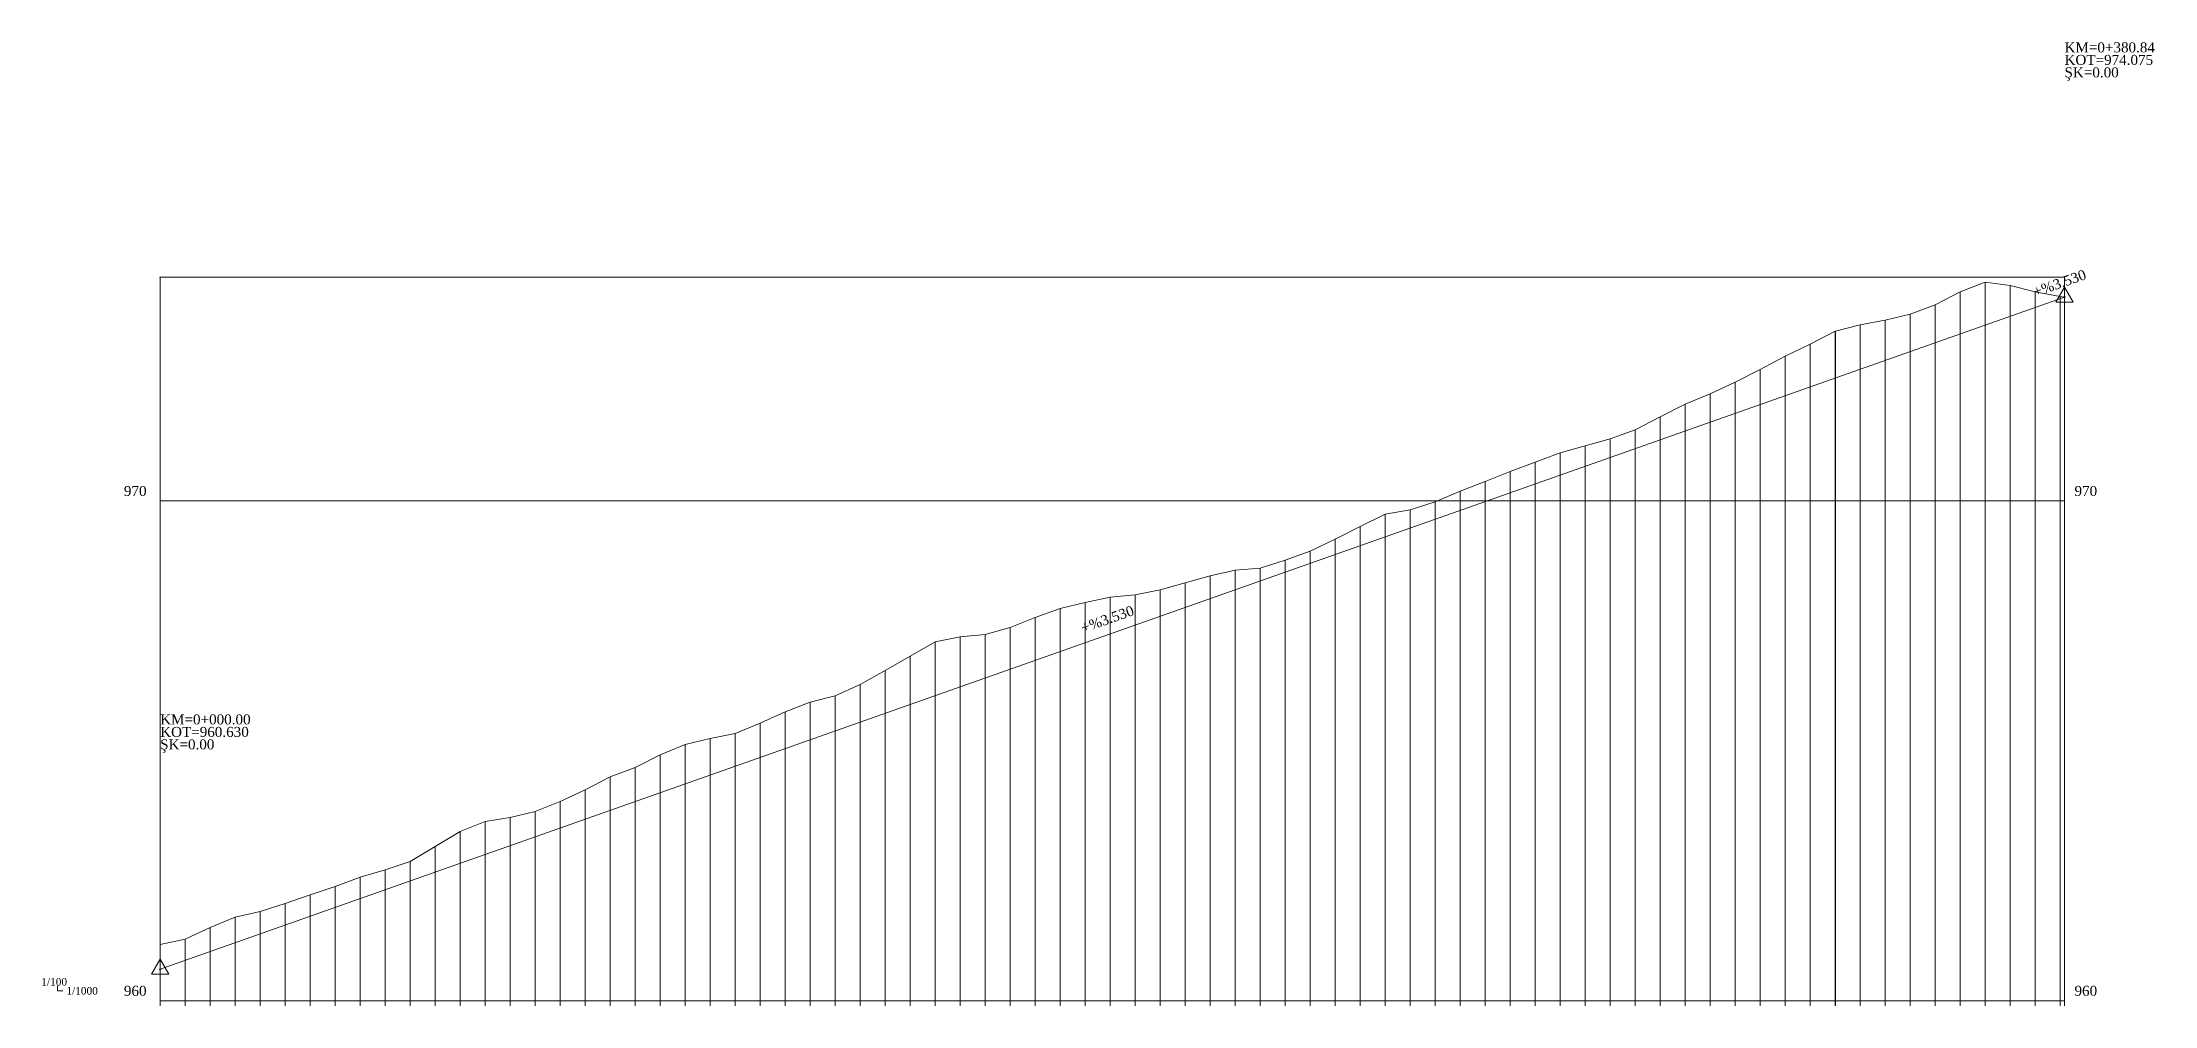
# Model space of a CAD drawing. Header units: metres. Extents: x 478603 to 489313, y 4282657 to 4289463.
# Drawn here: x 484101.1 to 484523.5, y 4284451.8 to 4284644.5 of the extents above; entities that cross this region are included whole.
import ezdxf

# ---------------------------------------------------------------- set-up
doc = ezdxf.new("R2010")
doc.units = ezdxf.units.M
for name, color, linetype, lineweight in [('PL_SEMBOL', 7, 'Continuous', 0), ('PR_ALINMAN', 1, 'Continuous', 0), ('PR_ENK_EKSEN1', 5, 'Continuous', 0), ('PR_ENK_EKSEN1D', 1, 'Continuous', 0), ('PR_KIYAS', 153, 'Continuous', 0), ('PR_OLCEK', 1, 'Continuous', 0), ('PR_PROFIL', 153, 'Continuous', 0)]:
    doc.layers.add(name, color=color, linetype=linetype, lineweight=lineweight)
doc.styles.get("Standard").update_dxf_attribs({"font": 'times.ttf'})

msp = doc.modelspace()

# ---------------------------------------------------------------- texts
at = {"layer": 'PR_ALINMAN'}
for s, p in [('KM=0+380.84', (484505.49, 4284642.51)), ('KOT=974.075', (484505.49, 4284640.01)), ('ŞK=0.00', (484505.49, 4284637.51)), ('KM=0+000.00', (484124.65, 4284508.05)), ('KOT=960.630', (484124.65, 4284505.55)), ('ŞK=0.00', (484124.65, 4284503.05))]:
    msp.add_text(s, height=2, dxfattribs=at).set_placement(p)
for p in [(484499.64, 4284593.56), (484309.22, 4284526.34)]:
    msp.add_text('+%3.530', height=2, rotation=19.4455, dxfattribs=at).set_placement(p)
at = {"layer": 'PR_OLCEK'}
for s, p in [('1/100', (484100.87, 4284455.8)), ('1/1000', (484105.9, 4284454))]:
    msp.add_text(s, height=1.5, dxfattribs=at).set_placement(p)
at = {"layer": 'PR_PROFIL'}
for s, p in [('970', (484117.4, 4284553.75)), ('970', (484507.49, 4284553.75)), ('960', (484117.4, 4284453.75)), ('960', (484507.49, 4284453.75))]:
    msp.add_text(s, height=2, dxfattribs=at).set_placement(p)

# ---------------------------------------------------------------- blocks, each defined once
blk = doc.blocks.new('3')
at = {"layer": 'PL_SEMBOL'}
for p, q in [((0, 2), (-1.75, -1)), ((0.125, 0.125), (-0.125, -0.125)), ((-0.125, 0.125), (0.125, -0.125)), ((1.75, -1), (0, 2)), ((-1.75, -1), (1.75, -1))]:
    blk.add_line(p, q, dxfattribs=at)

# ---------------------------------------------------------------- linework, layer by layer
at = {"layer": 'PR_ALINMAN'}
for p in [(484124.65, 4284459.05), (484505.49, 4284593.51)]:
    msp.add_line(p, (484505.49, 4284593.51), dxfattribs=at)
at = {"layer": 'PR_ENK_EKSEN1'}
for p, q in [((484484.65, 4284594.63), (484489.65, 4284596.53)), ((484489.65, 4284596.53), (484494.65, 4284595.84)), ((484474.65, 4284590.11), (484479.65, 4284592.03)), ((484479.65, 4284592.03), (484484.65, 4284594.63)), ((484494.65, 4284595.84), (484499.65, 4284594.6)), ((484499.65, 4284594.6), (484504.65, 4284593.65)), ((484504.65, 4284593.65), (484505.49, 4284593.51)), ((484459.68, 4284586.73), (484464.65, 4284587.97)), ((484464.65, 4284587.97), (484469.65, 4284588.94)), ((484469.65, 4284588.94), (484474.65, 4284590.11)), ((484449.65, 4284581.72), (484454.65, 4284584.14)), ((484454.65, 4284584.14), (484459.65, 4284586.72)), ((484459.65, 4284586.72), (484459.68, 4284586.73)), ((484444.65, 4284579.07), (484449.65, 4284581.72)), ((484434.65, 4284574.21), (484439.65, 4284576.51)), ((484439.65, 4284576.51), (484444.65, 4284579.07)), ((484424.65, 4284569.58), (484429.65, 4284572.1)), ((484429.65, 4284572.1), (484434.65, 4284574.21)), ((484414.65, 4284565.22), (484419.65, 4284566.99)), ((484419.65, 4284566.99), (484424.65, 4284569.58)), ((484399.65, 4284560.52), (484404.65, 4284562.36)), ((484404.65, 4284562.36), (484409.65, 4284563.81)), ((484409.65, 4284563.81), (484414.65, 4284565.22)), ((484389.65, 4284556.63), (484394.65, 4284558.66)), ((484394.65, 4284558.66), (484399.65, 4284560.52)), ((484379.65, 4284552.6), (484384.65, 4284554.72)), ((484384.65, 4284554.72), (484389.65, 4284556.63)), ((484364.65, 4284547.67), (484369.65, 4284550.1)), ((484369.65, 4284550.1), (484374.65, 4284551)), ((484374.65, 4284551), (484379.65, 4284552.6)), ((484359.65, 4284545.12), (484364.65, 4284547.67)), ((484349.65, 4284540.92), (484354.65, 4284542.68)), ((484354.65, 4284542.68), (484359.65, 4284545.12)), ((484329.65, 4284536.38), (484334.65, 4284537.77)), ((484334.65, 4284537.77), (484339.65, 4284538.89)), ((484339.65, 4284538.89), (484344.65, 4284539.28)), ((484344.65, 4284539.28), (484349.65, 4284540.92)), ((484309.65, 4284532.42), (484314.65, 4284533.49)), ((484314.65, 4284533.49), (484319.65, 4284533.99)), ((484319.65, 4284533.99), (484324.65, 4284534.99)), ((484324.65, 4284534.99), (484329.65, 4284536.38)), ((484294.65, 4284527.46), (484299.65, 4284529.44)), ((484299.65, 4284529.44), (484304.65, 4284531.21)), ((484304.65, 4284531.21), (484309.65, 4284532.42)), ((484274.65, 4284521.68), (484279.65, 4284524.6)), ((484279.65, 4284524.6), (484284.65, 4284525.57)), ((484284.65, 4284525.57), (484289.65, 4284526.06)), ((484289.65, 4284526.06), (484294.65, 4284527.46)), ((484269.65, 4284518.83), (484274.65, 4284521.68)), ((484259.65, 4284513.79), (484264.65, 4284516.06)), ((484264.65, 4284516.06), (484269.65, 4284518.83)), ((484249.65, 4284510.54), (484254.65, 4284512.49)), ((484254.65, 4284512.49), (484259.65, 4284513.79)), ((484239.65, 4284506.23), (484244.65, 4284508.29)), ((484244.65, 4284508.29), (484249.65, 4284510.54)), ((484224.65, 4284501.97), (484229.65, 4284504)), ((484229.65, 4284504), (484234.65, 4284505.23)), ((484234.65, 4284505.23), (484239.65, 4284506.23)), ((484214.65, 4284497.57), (484219.65, 4284499.45)), ((484219.65, 4284499.45), (484224.65, 4284501.97)), ((484204.65, 4284492.64), (484209.65, 4284494.94)), ((484209.65, 4284494.94), (484214.65, 4284497.57)), ((484194.65, 4284489.44), (484199.65, 4284490.63)), ((484199.65, 4284490.63), (484204.65, 4284492.64)), ((484179.65, 4284483.65), (484184.65, 4284486.63)), ((484184.65, 4284486.63), (484189.65, 4284488.62)), ((484189.65, 4284488.62), (484194.65, 4284489.44)), ((484174.65, 4284480.59), (484179.65, 4284483.65)), ((484164.65, 4284477.48), (484169.65, 4284478.92)), ((484169.65, 4284478.92), (484174.65, 4284480.59)), ((484149.65, 4284472.22), (484154.65, 4284473.96)), ((484154.65, 4284473.96), (484159.65, 4284475.62)), ((484159.65, 4284475.62), (484164.65, 4284477.48)), ((484134.65, 4284467.39), (484139.65, 4284469.49)), ((484139.65, 4284469.49), (484144.65, 4284470.64)), ((484144.65, 4284470.64), (484149.65, 4284472.22)), ((484129.65, 4284465.08), (484134.65, 4284467.39)), ((484124.65, 4284464), (484129.65, 4284465.08))]:
    msp.add_line(p, q, dxfattribs=at)
at = {"layer": 'PR_ENK_EKSEN1D'}
for p, q in [((484489.65, 4284451.75), (484489.65, 4284596.53)), ((484479.65, 4284451.75), (484479.65, 4284592.03)), ((484484.65, 4284451.75), (484484.65, 4284594.63)), ((484494.65, 4284451.75), (484494.65, 4284595.84)), ((484499.65, 4284451.75), (484499.65, 4284594.6)), ((484504.65, 4284451.75), (484504.65, 4284593.65)), ((484505.49, 4284451.75), (484505.49, 4284593.51)), ((484464.65, 4284451.75), (484464.65, 4284587.97)), ((484469.65, 4284451.75), (484469.65, 4284588.94)), ((484474.65, 4284451.75), (484474.65, 4284590.11)), ((484454.65, 4284451.75), (484454.65, 4284584.14)), ((484459.65, 4284451.75), (484459.65, 4284586.72)), ((484459.68, 4284451.75), (484459.68, 4284586.73)), ((484449.65, 4284451.75), (484449.65, 4284581.72)), ((484439.65, 4284451.75), (484439.65, 4284576.51)), ((484444.65, 4284451.75), (484444.65, 4284579.07)), ((484429.65, 4284451.75), (484429.65, 4284572.1)), ((484434.65, 4284451.75), (484434.65, 4284574.21)), ((484419.65, 4284451.75), (484419.65, 4284566.99)), ((484424.65, 4284451.75), (484424.65, 4284569.58)), ((484404.65, 4284451.75), (484404.65, 4284562.36)), ((484409.65, 4284451.75), (484409.65, 4284563.81)), ((484414.65, 4284451.75), (484414.65, 4284565.22)), ((484394.65, 4284451.75), (484394.65, 4284558.66)), ((484399.65, 4284451.75), (484399.65, 4284560.52)), ((484384.65, 4284451.75), (484384.65, 4284554.72)), ((484389.65, 4284451.75), (484389.65, 4284556.63)), ((484369.65, 4284451.75), (484369.65, 4284550.1)), ((484374.65, 4284451.75), (484374.65, 4284551)), ((484379.65, 4284451.75), (484379.65, 4284552.6)), ((484364.65, 4284451.75), (484364.65, 4284547.67)), ((484354.65, 4284451.75), (484354.65, 4284542.68)), ((484359.65, 4284451.75), (484359.65, 4284545.12)), ((484334.65, 4284451.75), (484334.65, 4284537.77)), ((484339.65, 4284451.75), (484339.65, 4284538.89)), ((484344.65, 4284451.75), (484344.65, 4284539.28)), ((484349.65, 4284451.75), (484349.65, 4284540.92)), ((484314.65, 4284451.75), (484314.65, 4284533.49)), ((484319.65, 4284451.75), (484319.65, 4284533.99)), ((484324.65, 4284451.75), (484324.65, 4284534.99)), ((484329.65, 4284451.75), (484329.65, 4284536.38)), ((484299.65, 4284451.75), (484299.65, 4284529.44)), ((484304.65, 4284451.75), (484304.65, 4284531.21)), ((484309.65, 4284451.75), (484309.65, 4284532.42)), ((484279.65, 4284451.75), (484279.65, 4284524.6)), ((484284.65, 4284451.75), (484284.65, 4284525.57)), ((484289.65, 4284451.75), (484289.65, 4284526.06)), ((484294.65, 4284451.75), (484294.65, 4284527.46)), ((484274.65, 4284451.75), (484274.65, 4284521.68)), ((484264.65, 4284451.75), (484264.65, 4284516.06)), ((484269.65, 4284451.75), (484269.65, 4284518.83)), ((484254.65, 4284451.75), (484254.65, 4284512.49)), ((484259.65, 4284451.75), (484259.65, 4284513.79)), ((484244.65, 4284451.75), (484244.65, 4284508.29)), ((484249.65, 4284451.75), (484249.65, 4284510.54)), ((484229.65, 4284451.75), (484229.65, 4284504)), ((484234.65, 4284451.75), (484234.65, 4284505.23)), ((484239.65, 4284451.75), (484239.65, 4284506.23)), ((484219.65, 4284451.75), (484219.65, 4284499.45)), ((484224.65, 4284451.75), (484224.65, 4284501.97)), ((484209.65, 4284451.75), (484209.65, 4284494.94)), ((484214.65, 4284451.75), (484214.65, 4284497.57)), ((484199.65, 4284451.75), (484199.65, 4284490.63)), ((484204.65, 4284451.75), (484204.65, 4284492.64)), ((484184.65, 4284451.75), (484184.65, 4284486.63)), ((484189.65, 4284451.75), (484189.65, 4284488.62)), ((484194.65, 4284451.75), (484194.65, 4284489.44)), ((484179.65, 4284451.75), (484179.65, 4284483.65)), ((484169.65, 4284451.75), (484169.65, 4284478.92)), ((484174.65, 4284451.75), (484174.65, 4284480.59)), ((484154.65, 4284451.75), (484154.65, 4284473.96)), ((484159.65, 4284451.75), (484159.65, 4284475.62)), ((484164.65, 4284451.75), (484164.65, 4284477.48)), ((484139.65, 4284451.75), (484139.65, 4284469.49)), ((484144.65, 4284451.75), (484144.65, 4284470.64)), ((484149.65, 4284451.75), (484149.65, 4284472.22)), ((484134.65, 4284451.75), (484134.65, 4284467.39)), ((484124.65, 4284451.75), (484124.65, 4284464)), ((484129.65, 4284451.75), (484129.65, 4284465.08))]:
    msp.add_line(p, q, dxfattribs=at)
at = {"layer": 'PR_KIYAS'}
for p, q in [((484124.65, 4284552.75), (484505.49, 4284552.75)), ((484124.65, 4284452.75), (484505.49, 4284452.75))]:
    msp.add_line(p, q, dxfattribs=at)
at = {"layer": 'PR_OLCEK'}
for p, q in [((484104.1, 4284455.65), (484104.15, 4284455.75)), ((484104.15, 4284454.75), (484104.15, 4284455.75)), ((484104.15, 4284455.75), (484104.2, 4284455.65)), ((484105.15, 4284454.75), (484104.15, 4284454.75)), ((484105.05, 4284454.8), (484105.15, 4284454.75)), ((484105.15, 4284454.75), (484105.05, 4284454.7))]:
    msp.add_line(p, q, dxfattribs=at)
msp.add_point((484124.65, 4284597.53, 974.48), dxfattribs=at)
at = {"layer": 'PR_PROFIL'}
for p, q in [((484124.65, 4284451.75), (484124.65, 4284597.53)), ((484124.65, 4284597.53), (484505.49, 4284597.53)), ((484505.49, 4284451.75), (484505.49, 4284597.53))]:
    msp.add_line(p, q, dxfattribs=at)

# ---------------------------------------------------------------- block references
at = {"layer": 'PR_ALINMAN'}
for p in [(484505.49, 4284593.51), (484124.65, 4284459.05)]:
    msp.add_blockref('3', p, dxfattribs=at)

msp.set_redraw_order([(e.dxf.handle, doc.entitydb.next_handle()) for e in msp.query("TEXT MTEXT ATTDEF DIMENSION ARC_DIMENSION")])  # texts and dimensions are drawn at this point

doc.saveas('drawing.dxf')
